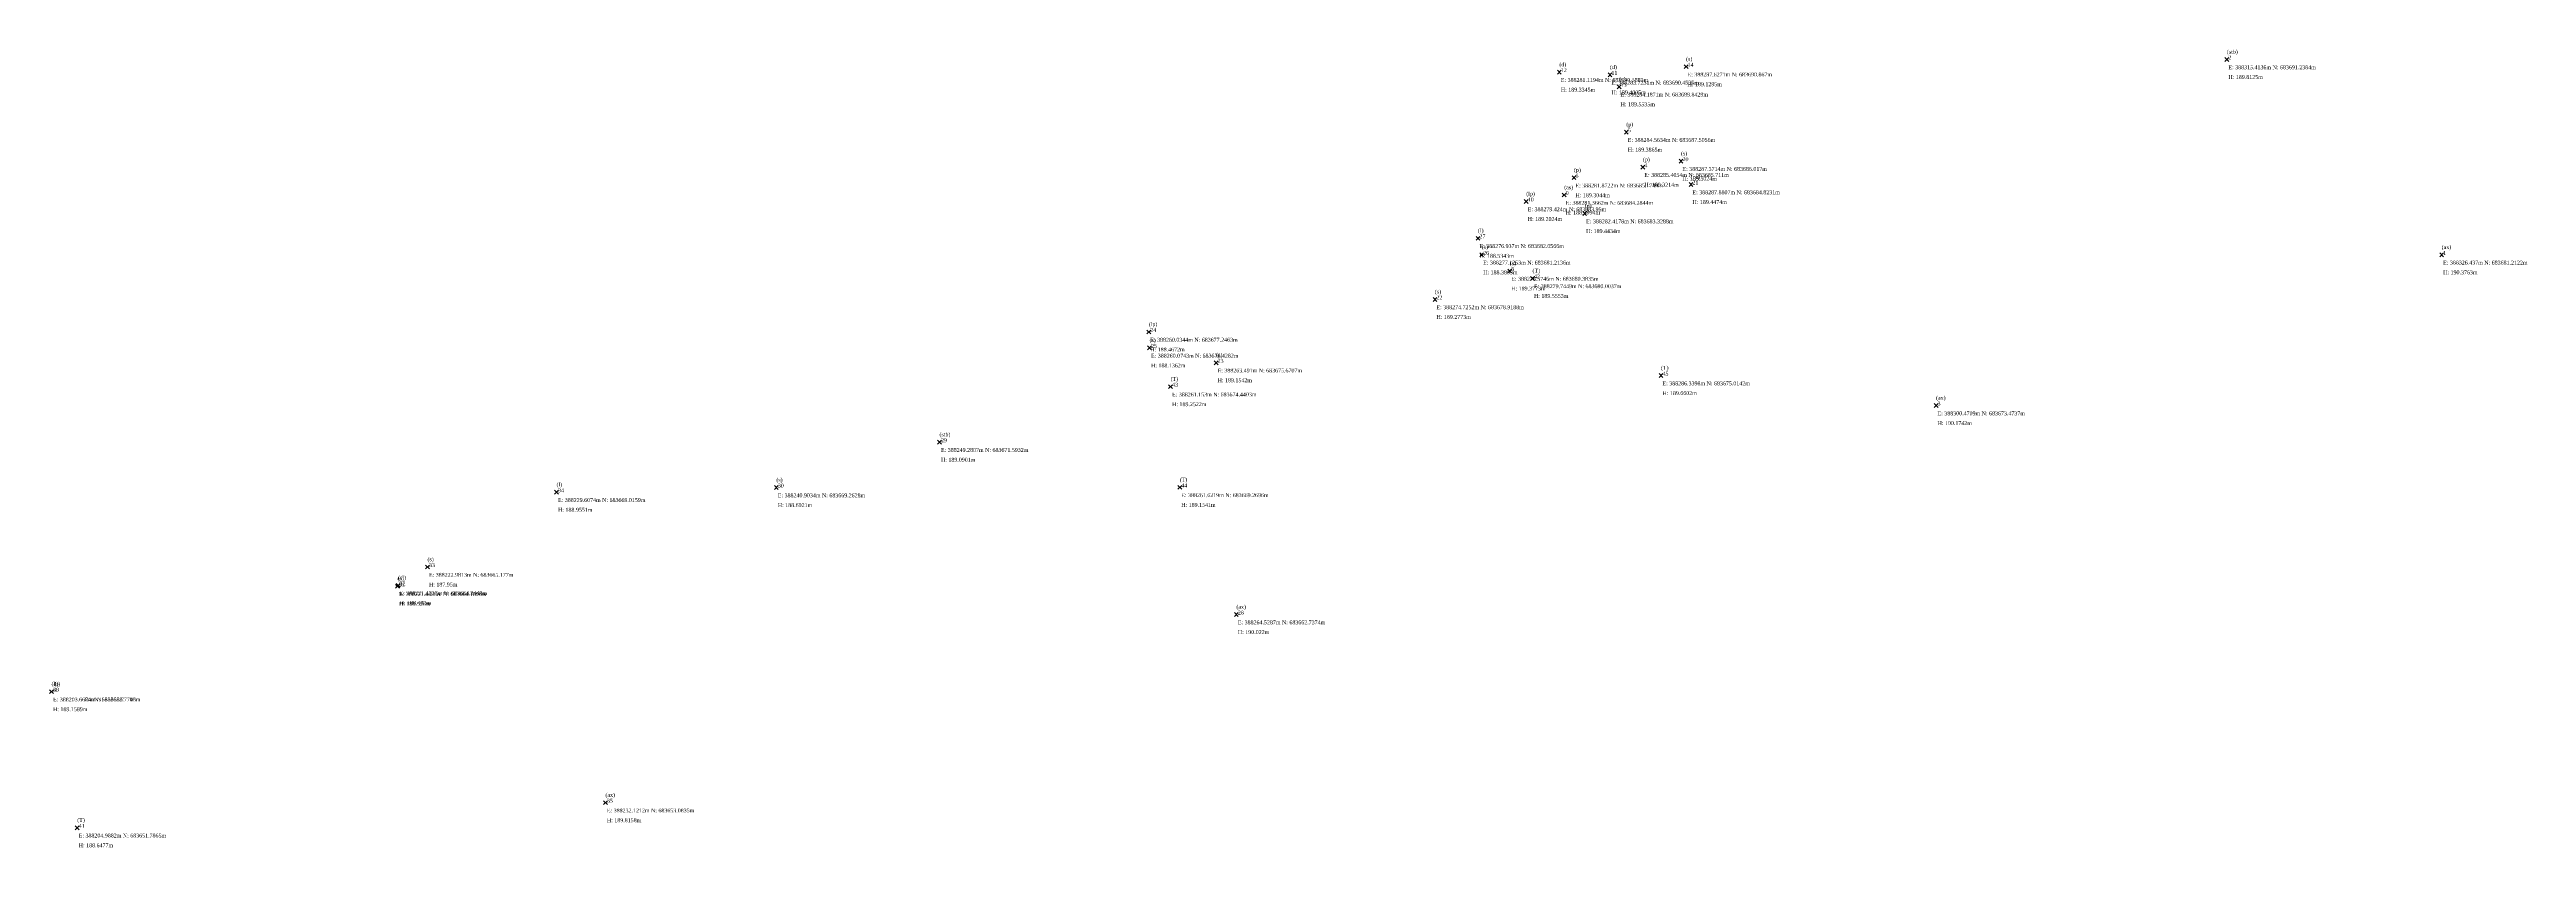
# Model space of a CAD drawing. Header units: millimetres. Extents: x 388092 to 388331, y 683607 to 683751.
# Drawn here: x 388203.6 to 388330.8, y 683650.8 to 683691.8 of the extents above; entities that cross this region are included whole.
import ezdxf

# ---------------------------------------------------------------- set-up
doc = ezdxf.new("R2010")
doc.units = ezdxf.units.MM
doc.header["$PDMODE"] = 3
doc.header["$PDSIZE"] = 0.1
doc.styles.get("Standard").update_dxf_attribs({"font": 'times.ttf'})

msp = doc.modelspace()

# ---------------------------------------------------------------- linework, layer by layer
at = {"layer": 'Survey.td2'}
for p in [(388315.41, 683691.24, 189.81), (388281.12, 683690.59, 189.33), (388283.72, 683690.45, 189.4), (388287.63, 683690.87, 189.13), (388284.19, 683689.84, 189.55), (388284.56, 683687.51, 189.39), (388281.87, 683685.17, 189.3), (388285.41, 683685.71, 189.32), (388287.37, 683686.02, 189.5), (388287.88, 683684.82, 189.45), (388279.42, 683683.95, 189.2), (388281.37, 683684.28, 188.4), (388282.42, 683683.33, 189.44), (388276.94, 683682.06, 188.53), (388277.13, 683681.21, 188.38), (388326.44, 683681.21, 190.38), (388278.57, 683680.38, 189.38), (388279.74, 683680, 189.56), (388274.73, 683678.92, 189.28), (388260.03, 683677.25, 188.47), (388260.07, 683676.43, 188.14), (388263.49, 683675.67, 189.15), (388286.34, 683675.01, 189.66), (388261.15, 683674.44, 189.25), (388300.47, 683673.47, 190.17), (388249.28, 683671.59, 189.09), (388229.61, 683669.02, 188.96), (388240.9, 683669.26, 188.69), (388261.62, 683669.27, 189.15), (388222.98, 683665.18, 187.95), (388221.44, 683664.19, 188.53), (388221.47, 683664.24, 188.41), (388264.53, 683662.74, 190.02), (388203.67, 683658.78, 189.16), (388203.67, 683658.78, 189.16), (388232.12, 683653.08, 189.82), (388204.99, 683651.79, 188.65)]:
    msp.add_point(p, dxfattribs=at)

# ---------------------------------------------------------------- texts
at = {"layer": 'Heights', "color": 24}
for s, p in [(' H: 189.1295m', (388287.63, 683689.87, 189.13)), (' H: 189.8125m', (388315.41, 683690.24, 189.81)), (' H: 189.3345m', (388281.12, 683689.59, 189.33)), (' H: 189.4005m', (388283.72, 683689.45, 189.4)), (' H: 189.5535m', (388284.19, 683688.84, 189.55)), (' H: 189.3865m', (388284.56, 683686.51, 189.39)), (' H: 189.3214m', (388285.41, 683684.71, 189.32)), (' H: 189.5024m', (388287.37, 683685.02, 189.5)), (' H: 189.3044m', (388281.87, 683684.17, 189.3)), (' H: 189.4474m', (388287.88, 683683.82, 189.45)), (' H: 189.2024m', (388279.42, 683682.95, 189.2)), (' H: 188.3994m', (388281.37, 683683.28, 188.4)), (' H: 189.4434m', (388282.42, 683682.33, 189.44)), (' H: 188.5343m', (388276.94, 683681.06, 188.53)), (' H: 188.3803m', (388277.13, 683680.21, 188.38)), (' H: 190.3763m', (388326.44, 683680.21, 190.38)), (' H: 189.3773m', (388278.57, 683679.38, 189.38)), (' H: 189.5553m', (388279.74, 683679, 189.56)), (' H: 189.2773m', (388274.73, 683677.92, 189.28)), (' H: 188.4672m', (388260.03, 683676.25, 188.47)), (' H: 188.1362m', (388260.07, 683675.43, 188.14)), (' H: 189.1542m', (388263.49, 683674.67, 189.15)), (' H: 189.2522m', (388261.15, 683673.44, 189.25)), (' H: 189.6602m', (388286.34, 683674.01, 189.66)), (' H: 190.1742m', (388300.47, 683672.47, 190.17)), (' H: 189.0901m', (388249.28, 683670.59, 189.09)), (' H: 188.6921m', (388240.9, 683668.26, 188.69)), (' H: 189.1541m', (388261.62, 683668.27, 189.15)), (' H: 188.9551m', (388229.61, 683668.02, 188.96)), (' H: 188.526m', (388221.44, 683663.19, 188.53)), (' H: 188.407m', (388221.47, 683663.24, 188.41)), (' H: 187.95m', (388222.98, 683664.18, 187.95)), (' H: 190.022m', (388264.53, 683661.74, 190.02)), (' H: 189.1589m', (388203.67, 683657.78, 189.16)), (' H: 189.1559m', (388203.67, 683657.78, 189.16)), (' H: 189.8158m', (388232.12, 683652.08, 189.82)), (' H: 188.6477m', (388204.99, 683650.79, 188.65))]:
    msp.add_text(s, height=0.2, dxfattribs=at).set_placement(p)
at = {"layer": 'Positions', "color": 7}
for s, p in [(' E: 388281.1194m N: 683690.5883m', (388281.12, 683690.09, 189.33)), (' E: 388283.7231m N: 683690.4535m', (388283.72, 683689.95, 189.4)), (' E: 388287.6271m N: 683690.867m', (388287.63, 683690.37, 189.13)), (' E: 388315.4136m N: 683691.2384m', (388315.41, 683690.74, 189.81)), (' E: 388284.1871m N: 683689.8429m', (388284.19, 683689.34, 189.55)), (' E: 388284.5634m N: 683687.5056m', (388284.56, 683687.01, 189.39)), (' E: 388281.8722m N: 683685.1749m', (388281.87, 683684.67, 189.3)), (' E: 388285.4054m N: 683685.711m', (388285.41, 683685.21, 189.32)), (' E: 388287.3714m N: 683686.017m', (388287.37, 683685.52, 189.5)), (' E: 388279.424m N: 683683.95m', (388279.42, 683683.45, 189.2)), (' E: 388281.3662m N: 683684.2844m', (388281.37, 683683.78, 188.4)), (' E: 388287.8807m N: 683684.8231m', (388287.88, 683684.32, 189.45)), (' E: 388282.4178m N: 683683.3288m', (388282.42, 683682.83, 189.44)), (' E: 388276.937m N: 683682.0566m', (388276.94, 683681.56, 188.53)), (' E: 388277.1253m N: 683681.2136m', (388277.13, 683680.71, 188.38)), (' E: 388278.5746m N: 683680.3835m', (388278.57, 683679.88, 189.38)), (' E: 388326.437m N: 683681.2122m', (388326.44, 683680.71, 190.38)), (' E: 388274.7252m N: 683678.9188m', (388274.73, 683678.42, 189.28)), (' E: 388279.7449m N: 683680.0037m', (388279.74, 683679.5, 189.56)), (' E: 388260.0344m N: 683677.2463m', (388260.03, 683676.75, 188.47)), (' E: 388260.0743m N: 683676.4282m', (388260.07, 683675.93, 188.14)), (' E: 388263.491m N: 683675.6707m', (388263.49, 683675.17, 189.15)), (' E: 388286.3398m N: 683675.0142m', (388286.34, 683674.51, 189.66)), (' E: 388261.153m N: 683674.4403m', (388261.15, 683673.94, 189.25)), (' E: 388300.4709m N: 683673.4737m', (388300.47, 683672.97, 190.17)), (' E: 388249.2807m N: 683671.5932m', (388249.28, 683671.09, 189.09)), (' E: 388229.6074m N: 683669.0159m', (388229.61, 683668.52, 188.96)), (' E: 388240.9034m N: 683669.2628m', (388240.9, 683668.76, 188.69)), (' E: 388261.6219m N: 683669.2696m', (388261.62, 683668.77, 189.15)), (' E: 388222.9813m N: 683665.177m', (388222.98, 683664.68, 187.95)), (' E: 388221.4406m N: 683664.1896m', (388221.44, 683663.69, 188.53)), (' E: 388221.4727m N: 683664.2449m', (388221.47, 683663.74, 188.41)), (' E: 388264.5287m N: 683662.7374m', (388264.53, 683662.24, 190.02)), (' E: 388203.6684m N: 683658.7795m', (388203.67, 683658.28, 189.16)), (' E: 388203.667m N: 683658.7774m', (388203.67, 683658.28, 189.16)), (' E: 388232.1212m N: 683653.0835m', (388232.12, 683652.58, 189.82)), (' E: 388204.9882m N: 683651.7865m', (388204.99, 683651.29, 188.65))]:
    msp.add_text(s, height=0.2, dxfattribs=at).set_placement(p)
at = {"layer": 'Survey.td2_Mark'}
for s, p in [(' 2', (388315.41, 683691.24, 189.81)), (' 12', (388281.12, 683690.59, 189.33)), (' 11', (388283.72, 683690.45, 189.4)), (' 13', (388284.19, 683689.84, 189.55)), (' 14', (388287.63, 683690.87, 189.13)), (' 5', (388284.56, 683687.51, 189.39)), (' 20', (388287.37, 683686.02, 189.5)), (' 6', (388281.87, 683685.17, 189.3)), (' 4', (388285.41, 683685.71, 189.32)), (' 21', (388287.88, 683684.82, 189.45)), (' 10', (388279.42, 683683.95, 189.2)), (' 9', (388281.37, 683684.28, 188.4)), (' 7', (388282.42, 683683.33, 189.44)), (' 27', (388276.94, 683682.06, 188.53)), (' 26', (388277.13, 683681.21, 188.38)), (' 1', (388326.44, 683681.21, 190.38)), (' 8', (388278.57, 683680.38, 189.38)), (' 42', (388279.74, 683680, 189.56)), (' 22', (388274.73, 683678.92, 189.28)), (' 24', (388260.03, 683677.25, 188.47)), (' 25', (388260.07, 683676.43, 188.14)), (' 23', (388263.49, 683675.67, 189.15)), (' 45', (388286.34, 683675.01, 189.66)), (' 43', (388261.15, 683674.44, 189.25)), (' 3', (388300.47, 683673.47, 190.17)), (' 29', (388249.28, 683671.59, 189.09)), (' 34', (388229.61, 683669.02, 188.96)), (' 30', (388240.9, 683669.26, 188.69)), (' 44', (388261.62, 683669.27, 189.15)), (' 33', (388222.98, 683665.18, 187.95)), (' 31', (388221.44, 683664.19, 188.53)), (' 32', (388221.47, 683664.24, 188.41)), (' 28', (388264.53, 683662.74, 190.02)), (' 40', (388203.67, 683658.78, 189.16)), (' 39', (388203.67, 683658.78, 189.16)), (' 35', (388232.12, 683653.08, 189.82)), (' 41', (388204.99, 683651.79, 188.65))]:
    msp.add_text(s, height=0.2, dxfattribs=at).set_placement(p)
at = {"layer": 'Survey.td2_point_desc_Mark'}
for s, p in [('(s)', (388287.63, 683691.17, 189.13)), ('(stb)', (388315.41, 683691.54, 189.81)), ('(d)', (388281.12, 683690.89, 189.33)), ('(d)', (388283.72, 683690.75, 189.4)), ('(c)', (388284.19, 683690.14, 189.55)), ('(p)', (388284.56, 683687.81, 189.39)), ('(p)', (388285.41, 683686.01, 189.32)), ('(s)', (388287.37, 683686.32, 189.5)), ('(p)', (388281.87, 683685.47, 189.3)), ('(ca)', (388287.88, 683685.12, 189.45)), ('(lp)', (388279.42, 683684.25, 189.2)), ('(as)', (388281.37, 683684.58, 188.4)), ('(p)', (388282.42, 683683.63, 189.44)), ('(l)', (388276.94, 683682.36, 188.53)), ('(s)', (388277.13, 683681.51, 188.38)), ('(ax)', (388326.44, 683681.51, 190.38)), ('(s)', (388278.57, 683680.68, 189.38)), ('(T)', (388279.74, 683680.3, 189.56)), ('(s)', (388274.73, 683679.22, 189.28)), ('(lp)', (388260.03, 683677.55, 188.47)), ('(s)', (388260.07, 683676.73, 188.14)), ('(s)', (388263.49, 683675.97, 189.15)), ('(T)', (388261.15, 683674.74, 189.25)), ('(T)', (388286.34, 683675.31, 189.66)), ('(ax)', (388300.47, 683673.77, 190.17)), ('(stb)', (388249.28, 683671.89, 189.09)), ('(s)', (388240.9, 683669.56, 188.69)), ('(T)', (388261.62, 683669.57, 189.15)), ('(l)', (388229.61, 683669.32, 188.96)), ('(s)', (388221.44, 683664.49, 188.53)), ('(sl)', (388221.47, 683664.54, 188.41)), ('(s)', (388222.98, 683665.48, 187.95)), ('(ax)', (388264.53, 683663.04, 190.02)), ('(4)', (388203.67, 683659.08, 189.16)), ('(lp)', (388203.67, 683659.08, 189.16)), ('(ax)', (388232.12, 683653.38, 189.82)), ('(T)', (388204.99, 683652.09, 188.65))]:
    msp.add_text(s, height=0.2, dxfattribs=at).set_placement(p)

doc.saveas('drawing.dxf')
